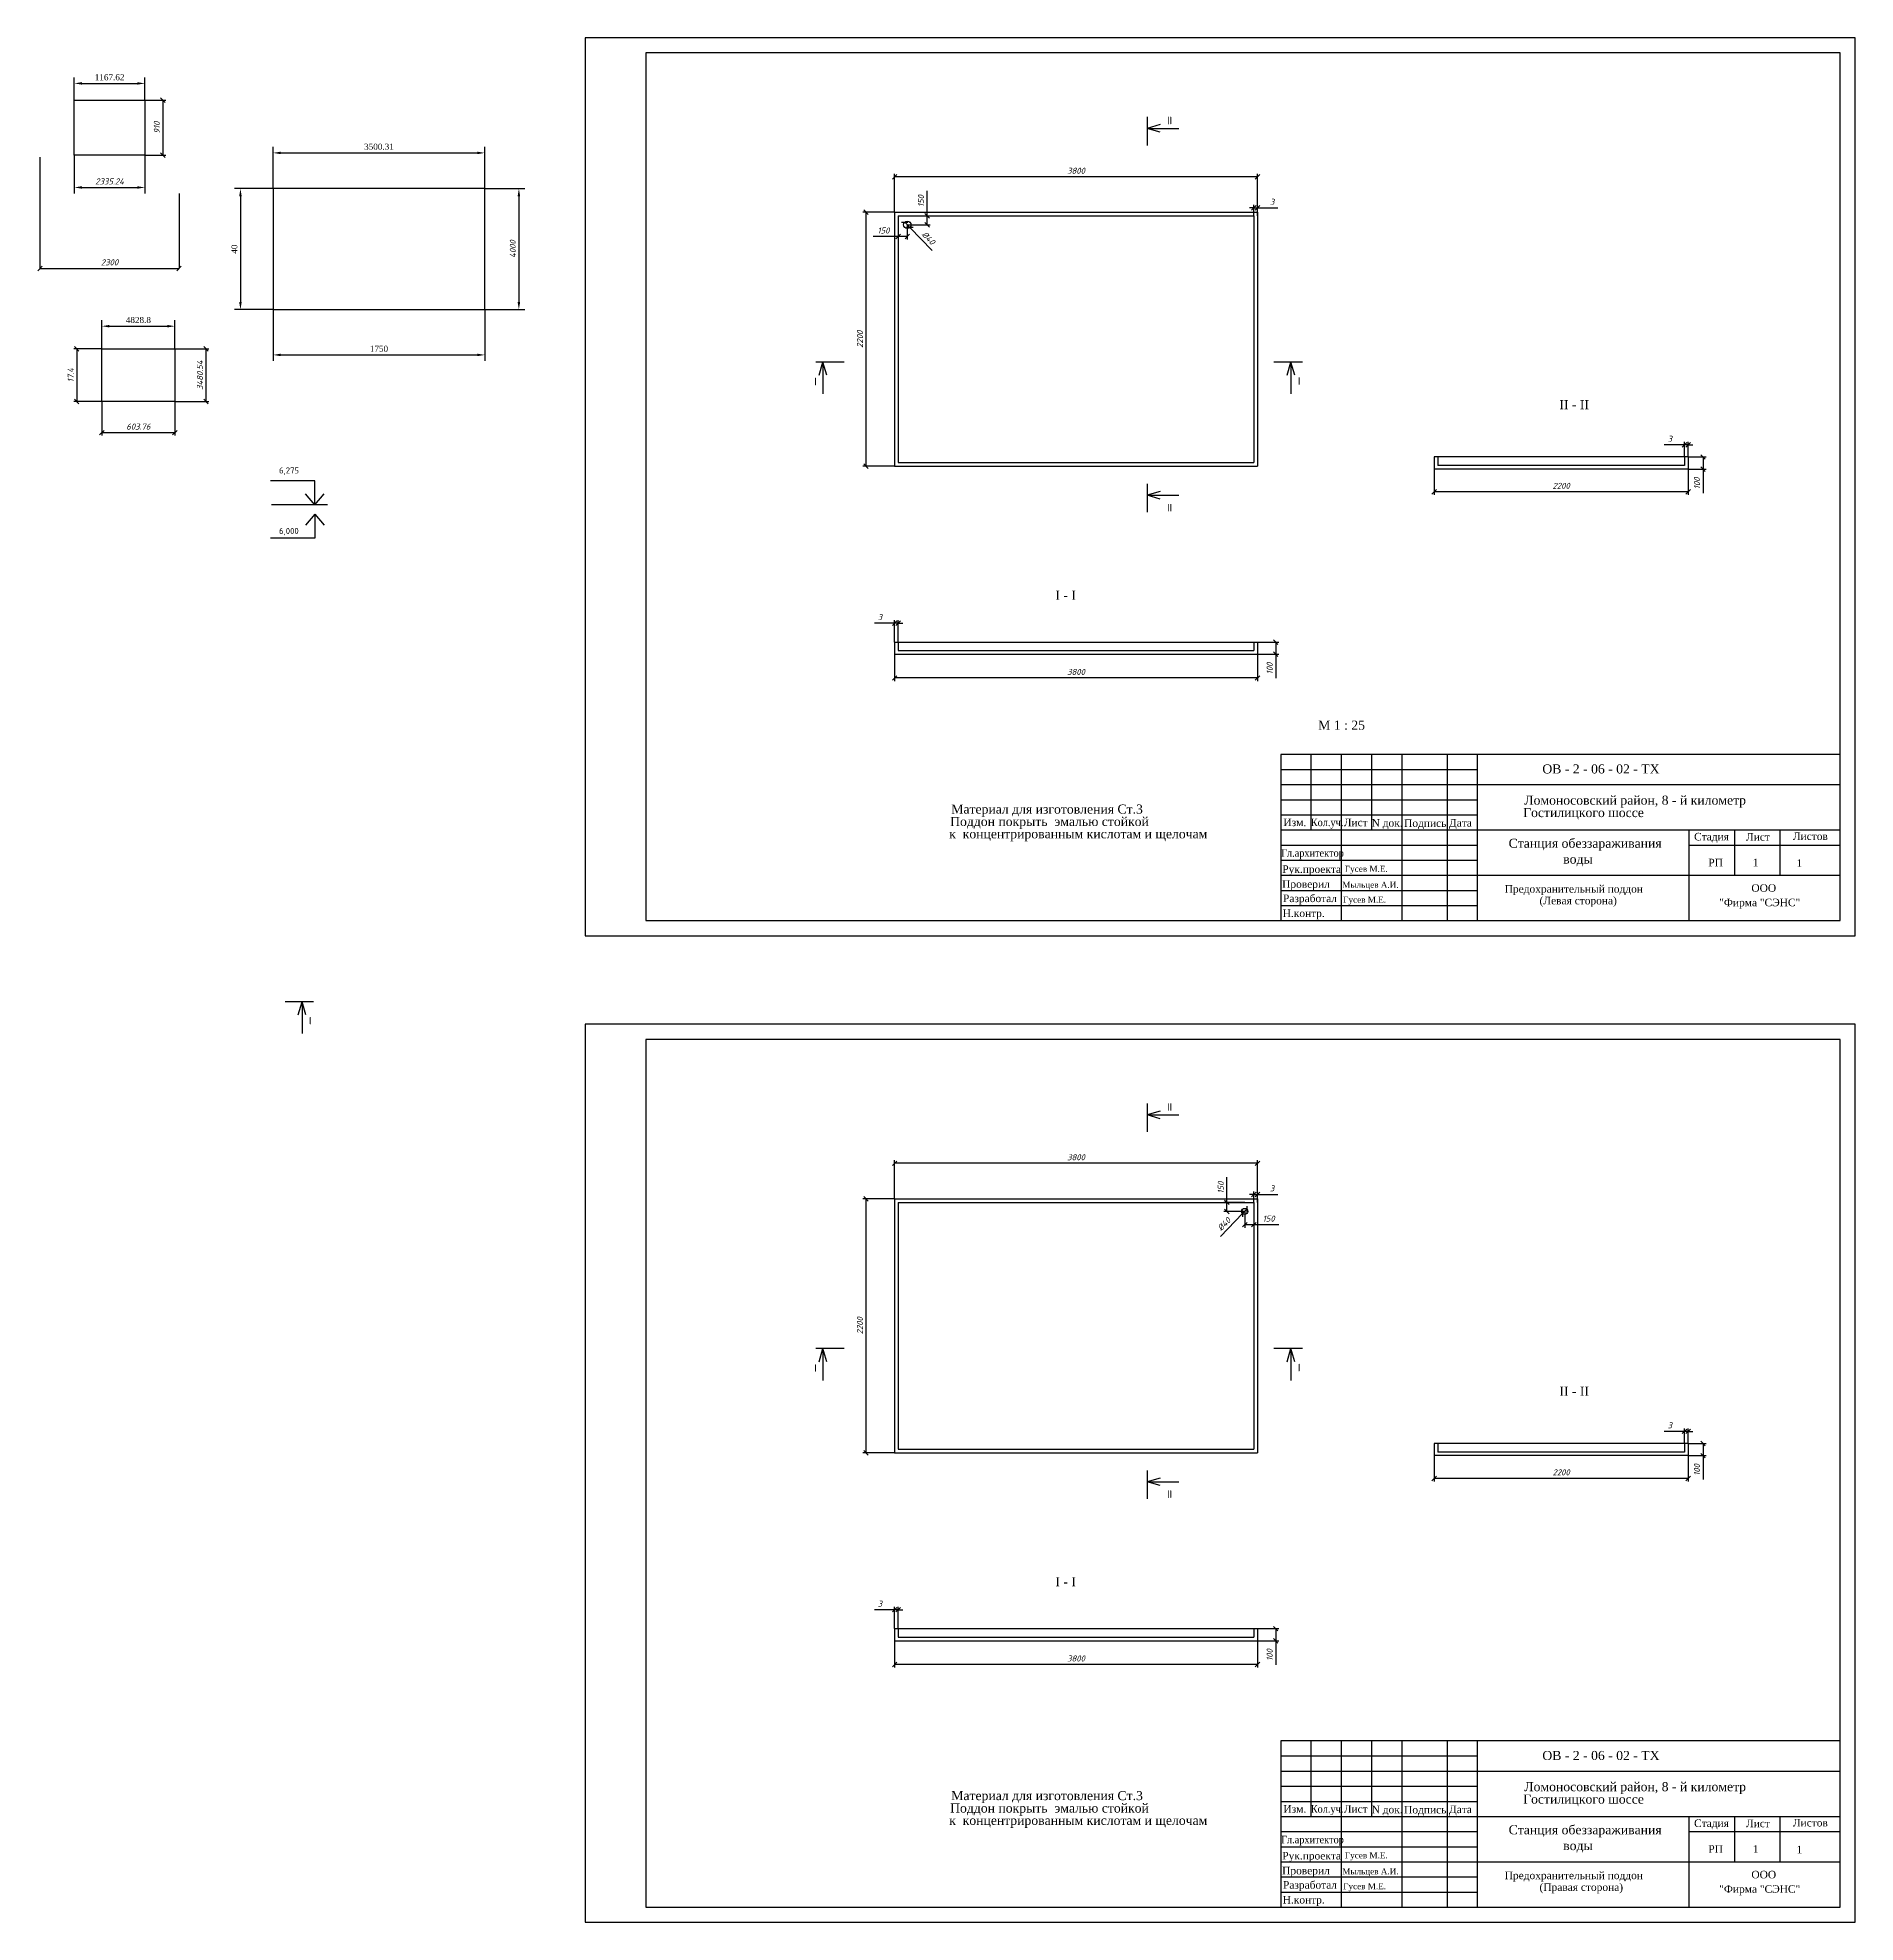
# Model space of a CAD drawing. Header units: millimetres. Extents: x -17979 to 93814, y -32242 to 30101.
# Drawn here: x -17979 to 42128, y -32242 to 30084 of the extents above; entities that cross this region are included whole.
import ezdxf

# ---------------------------------------------------------------- set-up
doc = ezdxf.new("R2010")
doc.units = ezdxf.units.MM
doc.layers.add('Размеры', color=7, linetype='Continuous')
doc.styles.add('CН', font='')
doc.styles.add('СИС', font='txt.shx', dxfattribs={"oblique": 15})
doc.styles.add('СН с наклоном', font='', dxfattribs={"oblique": 15})
doc.styles.get('CН').set_extended_font_data('Times New Roman Cyr')
doc.styles.get('СН с наклоном').set_extended_font_data('Times New Roman Cyr')
doc.dimstyles.new('1 CН-1', dxfattribs={"dimscale": 0, "dimtxt": 200, "dimasz": 250, "dimexe": 200, "dimexo": 0.625, "dimgap": 100, "dimtad": 1, "dimlfac": 0.01, "dimdsep": 46, "dimtxsty": 'CН', "dimcen": 2.5, "dimclrd": 3, "dimclre": 3, "dimclrt": 7, "dimadec": 0, "dimazin": 0, "dimtm": 1e-09, "dimtfac": 1, "dimtmove": 0, "dimatfit": 3, "dimldrblk": 'NONE', "dimfxl": 0, "dimtolj": 1, "dimtzin": 0, "dimarcsym": 0})
doc.dimstyles.new('1 СИС', dxfattribs={"dimscale": 0, "dimtxt": 200, "dimasz": 150, "dimexe": 100, "dimexo": 0.625, "dimgap": 100, "dimtad": 1, "dimlfac": 0.01, "dimdsep": 46, "dimtxsty": 'СИС', "dimblk": 'OBLIQUE', "dimcen": 2.5, "dimclrd": 3, "dimclre": 3, "dimclrt": 7, "dimadec": 0, "dimazin": 0, "dimtm": 1e-09, "dimtfac": 1, "dimtmove": 0, "dimatfit": 3, "dimldrblk": 'NONE', "dimfxl": 0, "dimtolj": 1, "dimtzin": 0, "dimarcsym": 0})
doc.dimstyles.new('200 CН-1', dxfattribs={"dimscale": 0, "dimtxt": 200, "dimasz": 250, "dimexe": 200, "dimexo": 0.625, "dimgap": 100, "dimtad": 1, "dimlfac": 2, "dimdsep": 46, "dimtxsty": 'CН', "dimcen": 2.5, "dimclrd": 3, "dimclre": 3, "dimclrt": 7, "dimadec": 0, "dimazin": 0, "dimtm": 1e-09, "dimtfac": 1, "dimtmove": 0, "dimatfit": 3, "dimldrblk": 'NONE', "dimfxl": 0, "dimtolj": 1, "dimtzin": 0, "dimarcsym": 0})
doc.dimstyles.new('200 СИС', dxfattribs={"dimscale": 0, "dimtxt": 200, "dimasz": 150, "dimexe": 100, "dimexo": 0.625, "dimgap": 100, "dimtad": 1, "dimlfac": 2, "dimdsep": 46, "dimtxsty": 'СИС', "dimblk": 'OBLIQUE', "dimcen": 2.5, "dimclrd": 3, "dimclre": 3, "dimclrt": 7, "dimadec": 0, "dimazin": 0, "dimtm": 1e-09, "dimtfac": 1, "dimtmove": 0, "dimatfit": 3, "dimldrblk": 'NONE', "dimfxl": 0, "dimtolj": 1, "dimtzin": 0, "dimarcsym": 0})
doc.dimstyles.new('25 СИС', dxfattribs={"dimscale": 0, "dimtxt": 200, "dimasz": 150, "dimexe": 100, "dimexo": 0.625, "dimgap": 100, "dimtad": 1, "dimlfac": 0.25, "dimdsep": 46, "dimtxsty": 'СИС', "dimblk": 'OBLIQUE', "dimcen": 2.5, "dimclrd": 3, "dimclre": 3, "dimclrt": 7, "dimadec": 0, "dimazin": 0, "dimtm": 1e-09, "dimtfac": 1, "dimtmove": 0, "dimatfit": 3, "dimldrblk": 'NONE', "dimfxl": 0, "dimtolj": 1, "dimtzin": 0, "dimarcsym": 0})
doc.dimstyles.new('25CН-1', dxfattribs={"dimscale": 0, "dimtxt": 200, "dimasz": 250, "dimexe": 200, "dimexo": 0.625, "dimgap": 100, "dimtad": 1, "dimlfac": 0.25, "dimdsep": 46, "dimtxsty": 'CН', "dimcen": 2.5, "dimclrd": 3, "dimclre": 3, "dimclrt": 7, "dimadec": 0, "dimazin": 0, "dimtm": 1e-09, "dimtfac": 1, "dimtmove": 0, "dimatfit": 3, "dimldrblk": 'NONE', "dimfxl": 0, "dimtolj": 1, "dimtzin": 0, "dimarcsym": 0})
doc.dimstyles.new('50 CН-1', dxfattribs={"dimscale": 0, "dimtxt": 200, "dimasz": 250, "dimexe": 200, "dimexo": 0.625, "dimgap": 100, "dimtad": 1, "dimlfac": 0.5, "dimdsep": 46, "dimtxsty": 'CН', "dimcen": 2.5, "dimclrd": 3, "dimclre": 3, "dimclrt": 7, "dimadec": 0, "dimazin": 0, "dimtm": 1e-09, "dimtfac": 1, "dimtmove": 0, "dimatfit": 3, "dimldrblk": 'NONE', "dimfxl": 0, "dimtolj": 1, "dimtzin": 0, "dimarcsym": 0})
doc.dimstyles.new('50 СИС', dxfattribs={"dimscale": 0, "dimtxt": 200, "dimasz": 150, "dimexe": 100, "dimexo": 0.625, "dimgap": 100, "dimtad": 1, "dimlfac": 0.5, "dimdsep": 46, "dimtxsty": 'СИС', "dimblk": 'OBLIQUE', "dimcen": 2.5, "dimclrd": 3, "dimclre": 3, "dimclrt": 7, "dimadec": 0, "dimazin": 0, "dimtm": 1e-09, "dimtfac": 1, "dimtmove": 0, "dimatfit": 3, "dimldrblk": 'NONE', "dimfxl": 0, "dimtolj": 1, "dimtzin": 0, "dimarcsym": 0})
doc.dimstyles.new('CН-1', dxfattribs={"dimscale": 0, "dimtxt": 200, "dimasz": 250, "dimexe": 200, "dimexo": 0.625, "dimgap": 100, "dimtad": 1, "dimdsep": 46, "dimtxsty": 'СИС', "dimcen": 2.5, "dimclrd": 3, "dimclre": 3, "dimclrt": 7, "dimadec": 0, "dimazin": 0, "dimtm": 1e-09, "dimtfac": 1, "dimtmove": 0, "dimatfit": 3, "dimfxl": 0, "dimtolj": 1, "dimtzin": 0, "dimarcsym": 0})
doc.dimstyles.new('СИС', dxfattribs={"dimscale": 0, "dimtxt": 200, "dimasz": 150, "dimexe": 1.25, "dimexo": 0.625, "dimgap": 100, "dimtad": 1, "dimdsep": 46, "dimtxsty": 'СИС', "dimblk": 'OBLIQUE', "dimcen": 2.5, "dimclrd": 3, "dimclre": 3, "dimclrt": 7, "dimadec": 0, "dimazin": 0, "dimtm": 1e-09, "dimtfac": 1, "dimtmove": 0, "dimatfit": 3, "dimldrblk": 'OBLIQUE', "dimfxl": 0, "dimtolj": 1, "dimtzin": 0, "dimarcsym": 0})

msp = doc.modelspace()

# ---------------------------------------------------------------- texts
at = {"style": 'СИС'}
for p in [(19534.7607, 27470.5149), (19534.7607, 14667.817), (19534.7607, -5154.7693), (19534.7607, -17957.4671)]:
    msp.add_text('II', height=250, rotation=180, dxfattribs=at).set_placement(p)
for s, height, style, p in [('I', 250, 'СИС', (7698.1131, 18588.3165)), ('I', 250, 'СИС', (23694.2444, 18604.7394)), ('II - II', 300, 'CН', (32341.012, 17796.6647)), ('6,275', 200, 'СИС', (-9997.9068, 15671.6597)), ('6,000', 200, 'СИС', (-9997.9068, 13671.3393)), ('I - I', 300, 'CН', (15675.5856, 11496.1991)), ('М 1 : 25', 300, 'CН', (24365.7642, 7198.6802)), ('ОВ - 2 - 06 - 02 - ТХ', 300, 'CН', (31778.8414, 5751.1898)), ('Ломоносовский район, 8 - й километр', 300, 'CН', (31181.5917, 4718.9432)), ('Материал для изготовления Ст.3', 300, 'CН', (12231.5426, 4423.3467)), ('Гостилицкого шоссе', 300, 'CН', (31144.2636, 4308.5318)), ('к  концентрированным кислотам и щелочам', 300, 'CН', (12163.2953, 3604.7718)), ('Поддон покрыть  эмалью стойкой', 300, 'CН', (12194.2145, 4012.9352)), ('Изм.', 250, 'CН', (23216.5721, 4009.5079)), ('Лист', 250, 'CН', (25211.3124, 4007.1878)), ('N док.', 250, 'CН', (26134.0486, 3990.8364)), ('Подпись', 250, 'CН', (27207.1465, 3983.8514)), ('Дата', 250, 'CН', (28690.42, 3993.9259)), ('Стадия', 250, 'CН', (36796.8827, 3536.4204)), ('Лист', 250, 'CН', (38511.2038, 3528.8413)), ('Листов', 250, 'CН', (40062.2911, 3552.5222)), ('Станция обеззараживания', 300, 'СН с наклоном', (30664.7042, 3293.2181)), ('Рук.проекта', 250, 'CН', (23178.5573, 2461.6034)), ('Гусев М.Е.', 200, 'CН', (25248.343, 2498.0502)), ('воды', 300, 'СН с наклоном', (32468.8961, 2770.8766)), ('РП', 250, 'CН', (37267.5627, 2681.5829)), ('1', 250, 'CН', (38735.8015, 2681.5829)), ('1', 250, 'CН', (40186.3508, 2663.9017)), ('Проверил', 250, 'CН', (23174.2832, 1969.6454)), ('Мыльцев А.И.', 200, 'CН', (25162.0179, 1969.6454)), ('Предохранительный поддон', 250, 'CН', (30533.8507, 1809.6606)), ('ООО', 250, 'CН', (38691.5957, 1837.7248)), ('Н.контр.', 250, 'CН', (23192.5193, 1003.9398)), ('Разработал', 250, 'CН', (23201.6373, 1495.903)), ('Гусев М.Е.', 200, 'CН', (25193.6348, 1477.6822)), ('(Левая сторона)', 250, 'CН', (31684.8789, 1422.1328)), ('"Фирма "СЭНС"', 250, 'CН', (37628.3, 1360.2041)), ('I', 250, 'СИС', (-9007.8096, -2549.2195)), ('I', 250, 'СИС', (7698.1131, -14036.9676)), ('I', 250, 'СИС', (23694.2444, -14020.5447)), ('II - II', 300, 'CН', (32341.012, -14828.6195)), ('I - I', 300, 'CН', (15675.5856, -21129.0851)), ('ОВ - 2 - 06 - 02 - ТХ', 300, 'CН', (31778.8414, -26874.0944)), ('Материал для изготовления Ст.3', 300, 'CН', (12231.5426, -28201.9375)), ('Гостилицкого шоссе', 300, 'CН', (31144.2636, -28316.7524)), ('Ломоносовский район, 8 - й километр', 300, 'CН', (31181.5917, -27906.3409)), ('Поддон покрыть  эмалью стойкой', 300, 'CН', (12194.2145, -28612.3489)), ('Изм.', 250, 'CН', (23216.5721, -28615.7763)), ('Лист', 250, 'CН', (25211.3124, -28618.0963)), ('N док.', 250, 'CН', (26134.0486, -28634.4478)), ('Подпись', 250, 'CН', (27207.1465, -28641.4328)), ('Дата', 250, 'CН', (28690.42, -28631.3583)), ('к  концентрированным кислотам и щелочам', 300, 'CН', (12163.2953, -29020.5124)), ('Станция обеззараживания', 300, 'СН с наклоном', (30664.7042, -29332.066)), ('Стадия', 250, 'CН', (36796.8827, -29088.8637)), ('Лист', 250, 'CН', (38511.2038, -29096.4429)), ('Листов', 250, 'CН', (40062.2911, -29072.762)), ('Рук.проекта', 250, 'CН', (23178.5573, -30163.6807)), ('воды', 300, 'СН с наклоном', (32468.8961, -29854.4076)), ('РП', 250, 'CН', (37267.5627, -29943.7012)), ('1', 250, 'CН', (38735.8015, -29943.7012)), ('1', 250, 'CН', (40186.3508, -29961.3825)), ('Проверил', 250, 'CН', (23174.2832, -30655.6388)), ('Мыльцев А.И.', 200, 'CН', (25162.0179, -30655.6388)), ('Гусев М.Е.', 200, 'CН', (25248.343, -30127.2339)), ('ООО', 250, 'CН', (38691.5957, -30787.5594)), ('Разработал', 250, 'CН', (23201.6373, -31129.3812)), ('Гусев М.Е.', 200, 'CН', (25193.6348, -31147.602)), ('Предохранительный поддон', 250, 'CН', (30533.8507, -30815.6235)), ('(Правая сторона)', 250, 'CН', (31684.8789, -31203.1514)), ('"Фирма "СЭНС"', 250, 'CН', (37628.3, -31265.08)), ('Н.контр.', 250, 'CН', (23192.5193, -31621.3444))]:
    msp.add_text(s, height=height, dxfattribs=dict(style=style)).set_placement(p)
at = {"style": 'CН', "width": 0.9}
for s, p in [('Кол.уч.', (24121.0826, 4009.5079)), ('Гл.архитектор', (23138.5971, 2996.6794)), ('Кол.уч.', (24121.0826, -28615.7763)), ('Гл.архитектор', (23138.5971, -29628.6047))]:
    msp.add_text(s, height=250, dxfattribs=at).set_placement(p)

# ---------------------------------------------------------------- blocks, each defined once
blk = doc.blocks.new('_OBLIQUE')
at = {"color": 0, "linetype": 'ByBlock'}
blk.add_line((-0.5, -0.5), (0.5, 0.5), dxfattribs=at)
blk = doc.blocks.new('*D3')
at = {"layer": 'Defpoints', "color": 0}
for p in [(-17904, 26131), (-13304, 24931), (-13304, 22453)]:
    blk.add_point(p, dxfattribs=at)
at = {"layer": 'Размеры', "color": 3, "lineweight": -2}
for p, q in [((-17904, 26130), (-17904, 22451)), ((-13304, 24930), (-13304, 22451)), ((-17904, 22453), (-13304, 22453))]:
    blk.add_line(p, q, dxfattribs=at)
at = {"layer": 'Размеры', "color": 3, "lineweight": -2, "xscale": 150, "yscale": 150, "zscale": 150, "rotation": 180}
blk.add_blockref('_OBLIQUE', (-17904, 22453), dxfattribs=at)
at = {"layer": 'Размеры', "color": 3, "lineweight": -2, "xscale": 150, "yscale": 150, "zscale": 150}
blk.add_blockref('_OBLIQUE', (-13304, 22453), dxfattribs=at)
at = {"layer": 'Размеры', "color": 7, "insert": (-15604, 22653), "char_height": 200, "attachment_point": 5, "style": 'СИС'}
blk.add_mtext('\\A1;2300', dxfattribs=at)
blk = doc.blocks.new('*D4')
at = {"layer": 'Defpoints', "color": 0}
for p in [(-16768, 26199), (-14433, 26199), (-14433, 25131)]:
    blk.add_point(p, dxfattribs=at)
at = {"layer": 'Размеры', "color": 3, "lineweight": -2}
for p, q in [((-16768, 26198), (-16768, 24931)), ((-14433, 26198), (-14433, 24931)), ((-16518, 25131), (-14683, 25131))]:
    blk.add_line(p, q, dxfattribs=at)
at = {"layer": 'Размеры', "color": 3}
for points in [[(-16518, 25172), (-16518, 25089), (-16768, 25131)], [(-14683, 25172), (-14683, 25089), (-14433, 25131)]]:
    blk.add_solid(points, dxfattribs=at)
at = {"layer": 'Размеры', "color": 7, "insert": (-15600, 25331), "char_height": 200, "attachment_point": 5, "style": 'СИС'}
blk.add_mtext('\\A1;2335.24', dxfattribs=at)
blk = doc.blocks.new('*D5')
at = {"layer": 'Defpoints', "color": 0}
for p in [(-14433, 28572), (-16768, 28018), (-14433, 28018)]:
    blk.add_point(p, dxfattribs=at)
at = {"layer": 'Размеры', "color": 3, "lineweight": -2}
for p, q in [((-16768, 28019), (-16768, 28772)), ((-14433, 28019), (-14433, 28772)), ((-16518, 28572), (-14683, 28572))]:
    blk.add_line(p, q, dxfattribs=at)
at = {"layer": 'Размеры', "color": 3}
for points in [[(-16518, 28613), (-16518, 28530), (-16768, 28572)], [(-14683, 28613), (-14683, 28530), (-14433, 28572)]]:
    blk.add_solid(points, dxfattribs=at)
at = {"layer": 'Размеры', "color": 7, "insert": (-15600, 28774), "char_height": 200, "attachment_point": 5, "style": 'CН'}
blk.add_mtext('\\A1;1167.62', dxfattribs=at)
blk = doc.blocks.new('_None')
blk = doc.blocks.new('*D6')
at = {"layer": 'Defpoints', "color": 0}
for p in [(-15858, 18051), (-13443, 18051), (-13443, 17023)]:
    blk.add_point(p, dxfattribs=at)
at = {"layer": 'Размеры', "color": 3, "lineweight": -2}
for p, q in [((-15858, 18050), (-15858, 16923)), ((-13443, 18050), (-13443, 16923)), ((-15858, 17023), (-13443, 17023))]:
    blk.add_line(p, q, dxfattribs=at)
at = {"layer": 'Размеры', "color": 3, "lineweight": -2, "xscale": 150, "yscale": 150, "zscale": 150, "rotation": 180}
blk.add_blockref('_OBLIQUE', (-15858, 17023), dxfattribs=at)
at = {"layer": 'Размеры', "color": 3, "lineweight": -2, "xscale": 150, "yscale": 150, "zscale": 150}
blk.add_blockref('_OBLIQUE', (-13443, 17023), dxfattribs=at)
at = {"layer": 'Размеры', "color": 7, "insert": (-14651, 17223), "char_height": 200, "attachment_point": 5, "style": 'СИС'}
blk.add_mtext('\\A1;603.76', dxfattribs=at)
blk = doc.blocks.new('*D7')
at = {"layer": 'Defpoints', "color": 0}
for p in [(-13443, 20543), (-15858, 19791), (-13443, 19791)]:
    blk.add_point(p, dxfattribs=at)
at = {"layer": 'Размеры', "color": 3, "lineweight": -2}
for p, q in [((-15858, 19792), (-15858, 20743)), ((-13443, 19792), (-13443, 20743)), ((-15608, 20543), (-13693, 20543))]:
    blk.add_line(p, q, dxfattribs=at)
at = {"layer": 'Размеры', "color": 3}
for points in [[(-15608, 20584), (-15608, 20501), (-15858, 20543)], [(-13693, 20584), (-13693, 20501), (-13443, 20543)]]:
    blk.add_solid(points, dxfattribs=at)
at = {"layer": 'Размеры', "color": 7, "insert": (-14650, 20745), "char_height": 200, "attachment_point": 5, "style": 'CН'}
blk.add_mtext('\\A1;4828.8', dxfattribs=at)
blk = doc.blocks.new('*D8')
at = {"layer": 'Defpoints', "color": 0}
for p in [(-15858, 19791), (-16689, 18051), (-15858, 18051)]:
    blk.add_point(p, dxfattribs=at)
at = {"layer": 'Размеры', "color": 3, "lineweight": -2}
for p, q in [((-15858, 19791), (-16789, 19791)), ((-16689, 19791), (-16689, 18051)), ((-15858, 18051), (-16789, 18051))]:
    blk.add_line(p, q, dxfattribs=at)
at = {"layer": 'Размеры', "color": 3, "lineweight": -2, "xscale": 150, "yscale": 150, "zscale": 150}
for p, rotation in [((-16689, 19791), 90), ((-16689, 18051), 270)]:
    blk.add_blockref('_OBLIQUE', p, dxfattribs=dict(at, rotation=rotation))
at = {"layer": 'Размеры', "color": 7, "insert": (-16889, 18921), "char_height": 200, "attachment_point": 5, "rotation": 90, "style": 'СИС'}
blk.add_mtext('\\A1;17.4', dxfattribs=at)
blk = doc.blocks.new('*D9')
at = {"layer": 'Defpoints', "color": 0}
for p in [(-10193, 21091), (-3193, 21091), (-3193, 19593)]:
    blk.add_point(p, dxfattribs=at)
at = {"layer": 'Размеры', "color": 3, "lineweight": -2}
for p, q in [((-10193, 21090), (-10193, 19393)), ((-3193, 21090), (-3193, 19393)), ((-9943, 19593), (-3443, 19593))]:
    blk.add_line(p, q, dxfattribs=at)
at = {"layer": 'Размеры', "color": 3}
for points in [[(-9943, 19635), (-9943, 19552), (-10193, 19593)], [(-3443, 19635), (-3443, 19552), (-3193, 19593)]]:
    blk.add_solid(points, dxfattribs=at)
at = {"layer": 'Размеры', "color": 7, "insert": (-6693, 19795), "char_height": 200, "attachment_point": 5, "style": 'CН'}
blk.add_mtext('\\A1;1750', dxfattribs=at)
blk = doc.blocks.new('*D10')
at = {"layer": 'Defpoints', "color": 0}
for p in [(-13443, 19791), (-13443, 18051), (-12414, 18051)]:
    blk.add_point(p, dxfattribs=at)
at = {"layer": 'Размеры', "color": 3, "lineweight": -2}
for p, q in [((-13442, 19791), (-12314, 19791)), ((-12414, 19791), (-12414, 18051)), ((-13442, 18051), (-12314, 18051))]:
    blk.add_line(p, q, dxfattribs=at)
at = {"layer": 'Размеры', "color": 3, "lineweight": -2, "xscale": 150, "yscale": 150, "zscale": 150}
for p, rotation in [((-12414, 19791), 90), ((-12414, 18051), 270)]:
    blk.add_blockref('_OBLIQUE', p, dxfattribs=dict(at, rotation=rotation))
at = {"layer": 'Размеры', "color": 7, "insert": (-12614, 18921), "char_height": 200, "attachment_point": 5, "rotation": 90, "style": 'СИС'}
blk.add_mtext('\\A1;3480.54', dxfattribs=at)
blk = doc.blocks.new('*D11')
at = {"layer": 'Defpoints', "color": 0}
for p in [(-3193, 26274), (-10193, 25091), (-3193, 25091)]:
    blk.add_point(p, dxfattribs=at)
at = {"layer": 'Размеры', "color": 3, "lineweight": -2}
for p, q in [((-10193, 25092), (-10193, 26474)), ((-9943, 26274), (-3443, 26274)), ((-3193, 25092), (-3193, 26474))]:
    blk.add_line(p, q, dxfattribs=at)
at = {"layer": 'Размеры', "color": 3}
for points in [[(-9943, 26315), (-9943, 26232), (-10193, 26274)], [(-3443, 26315), (-3443, 26232), (-3193, 26274)]]:
    blk.add_solid(points, dxfattribs=at)
at = {"layer": 'Размеры', "color": 7, "insert": (-6693, 26476), "char_height": 200, "attachment_point": 5, "style": 'CН'}
blk.add_mtext('\\A1;3500.31', dxfattribs=at)
blk = doc.blocks.new('*D12')
at = {"layer": 'Defpoints', "color": 0}
for p in [(-10193, 25091), (-11274, 21091), (-10193, 21091)]:
    blk.add_point(p, dxfattribs=at)
at = {"layer": 'Размеры', "color": 3, "lineweight": -2}
for p, q in [((-10194, 25091), (-11474, 25091)), ((-11274, 24841), (-11274, 21341)), ((-10194, 21091), (-11474, 21091))]:
    blk.add_line(p, q, dxfattribs=at)
at = {"layer": 'Размеры', "color": 3}
for points in [[(-11316, 24841), (-11233, 24841), (-11274, 25091)], [(-11316, 21341), (-11233, 21341), (-11274, 21091)]]:
    blk.add_solid(points, dxfattribs=at)
at = {"layer": 'Размеры', "color": 7, "insert": (-11476, 23091), "char_height": 200, "attachment_point": 5, "rotation": 90, "style": 'CН'}
blk.add_mtext('\\A1;40', dxfattribs=at)
blk = doc.blocks.new('*D13')
at = {"layer": 'Defpoints', "color": 0}
for p in [(-14433, 28019), (-14433, 26199), (-13839, 26199)]:
    blk.add_point(p, dxfattribs=at)
at = {"layer": 'Размеры', "color": 3, "lineweight": -2}
for p, q in [((-14432, 28019), (-13739, 28019)), ((-13839, 28019), (-13839, 26199)), ((-14432, 26199), (-13739, 26199))]:
    blk.add_line(p, q, dxfattribs=at)
at = {"layer": 'Размеры', "color": 3, "lineweight": -2, "xscale": 150, "yscale": 150, "zscale": 150}
for p, rotation in [((-13839, 28019), 90), ((-13839, 26199), 270)]:
    blk.add_blockref('_OBLIQUE', p, dxfattribs=dict(at, rotation=rotation))
at = {"layer": 'Размеры', "color": 7, "insert": (-14039, 27109), "char_height": 200, "attachment_point": 5, "rotation": 90, "style": 'СИС'}
blk.add_mtext('\\A1;910', dxfattribs=at)
blk = doc.blocks.new('*D14')
at = {"layer": 'Defpoints', "color": 0}
for p in [(-3193, 25091), (-3193, 21091), (-2067, 21091)]:
    blk.add_point(p, dxfattribs=at)
at = {"layer": 'Размеры', "color": 3, "lineweight": -2}
for p, q in [((-3193, 25091), (-1867, 25091)), ((-2067, 24841), (-2067, 21341)), ((-3193, 21091), (-1867, 21091))]:
    blk.add_line(p, q, dxfattribs=at)
at = {"layer": 'Размеры', "color": 3}
for points in [[(-2108, 24841), (-2025, 24841), (-2067, 25091)], [(-2108, 21341), (-2025, 21341), (-2067, 21091)]]:
    blk.add_solid(points, dxfattribs=at)
at = {"layer": 'Размеры', "color": 7, "insert": (-2267, 23091), "char_height": 200, "attachment_point": 5, "rotation": 90, "style": 'СИС'}
blk.add_mtext('\\A1;4000', dxfattribs=at)
blk = doc.blocks.new('*D15')
at = {"color": 3, "lineweight": -2}
for p, q in [((10359, 24313), (10359, 25583)), ((22359, 24313), (22359, 25583)), ((22359, 25483), (10359, 25483))]:
    blk.add_line(p, q, dxfattribs=at)
at = {"layer": 'Defpoints', "color": 0}
for p in [(10359, 25483), (10359, 24312), (22359, 24312)]:
    blk.add_point(p, dxfattribs=at)
at = {"color": 3, "lineweight": -2, "xscale": 150, "yscale": 150, "zscale": 150, "rotation": 180}
blk.add_blockref('_OBLIQUE', (10359, 25483), dxfattribs=at)
at = {"color": 3, "lineweight": -2, "xscale": 150, "yscale": 150, "zscale": 150}
blk.add_blockref('_OBLIQUE', (22359, 25483), dxfattribs=at)
at = {"color": 7, "insert": (16359, 25683), "char_height": 200, "attachment_point": 5, "style": 'СИС'}
blk.add_mtext('\\A1;3800', dxfattribs=at)
blk = doc.blocks.new('*D16')
at = {"color": 3, "lineweight": -2}
for p, q in [((22239, 24456), (22089, 24456)), ((22239, 24193), (22239, 24556)), ((22239, 24456), (22359, 24456)), ((22359, 24193), (22359, 24556)), ((22359, 24456), (23028, 24456))]:
    blk.add_line(p, q, dxfattribs=at)
at = {"layer": 'Defpoints', "color": 0}
for p in [(22359, 24456), (22239, 24192), (22359, 24192)]:
    blk.add_point(p, dxfattribs=at)
at = {"color": 3, "lineweight": -2, "xscale": 150, "yscale": 150, "zscale": 150}
blk.add_blockref('_OBLIQUE', (22239, 24456), dxfattribs=at)
at = {"color": 3, "lineweight": -2, "xscale": 150, "yscale": 150, "zscale": 150, "rotation": 180}
blk.add_blockref('_OBLIQUE', (22359, 24456), dxfattribs=at)
at = {"color": 7, "insert": (22843, 24656), "char_height": 200, "attachment_point": 5, "style": 'СИС'}
blk.add_mtext('\\A1;3', dxfattribs=at)
blk = doc.blocks.new('*D17')
at = {"color": 3, "lineweight": -2}
for p, q in [((36601, 16217), (37192, 16217)), ((37092, 16217), (37092, 15817)), ((36601, 15817), (37192, 15817)), ((37092, 15817), (37092, 15022))]:
    blk.add_line(p, q, dxfattribs=at)
at = {"layer": 'Defpoints', "color": 0}
for p in [(36600, 16217), (36600, 15817), (37092, 15817)]:
    blk.add_point(p, dxfattribs=at)
at = {"color": 3, "lineweight": -2, "xscale": 150, "yscale": 150, "zscale": 150}
for p, rotation in [((37092, 16217), 90), ((37092, 15817), 270)]:
    blk.add_blockref('_OBLIQUE', p, dxfattribs=dict(at, rotation=rotation))
at = {"color": 7, "insert": (36892, 15345), "char_height": 200, "attachment_point": 5, "rotation": 90, "style": 'СИС'}
blk.add_mtext('\\A1;100', dxfattribs=at)
blk = doc.blocks.new('*D18')
at = {"color": 3, "lineweight": -2}
for p, q in [((28200, 15816), (28200, 14963)), ((36601, 15816), (36601, 14963)), ((36601, 15063), (28200, 15063))]:
    blk.add_line(p, q, dxfattribs=at)
at = {"layer": 'Defpoints', "color": 0}
for p in [(28200, 15817), (36601, 15817), (28200, 15063)]:
    blk.add_point(p, dxfattribs=at)
at = {"color": 3, "lineweight": -2, "xscale": 150, "yscale": 150, "zscale": 150, "rotation": 180}
blk.add_blockref('_OBLIQUE', (28200, 15063), dxfattribs=at)
at = {"color": 3, "lineweight": -2, "xscale": 150, "yscale": 150, "zscale": 150}
blk.add_blockref('_OBLIQUE', (36601, 15063), dxfattribs=at)
at = {"color": 7, "insert": (32400, 15263), "char_height": 200, "attachment_point": 5, "style": 'СИС'}
blk.add_mtext('\\A1;2200', dxfattribs=at)
blk = doc.blocks.new('*D19')
at = {"color": 3, "lineweight": -2}
for p, q in [((36480, 16620), (35811, 16620)), ((36480, 16217), (36480, 16720)), ((36601, 16620), (36480, 16620)), ((36601, 16217), (36601, 16720)), ((36601, 16620), (36751, 16620))]:
    blk.add_line(p, q, dxfattribs=at)
at = {"layer": 'Defpoints', "color": 0}
for p in [(36480, 16620), (36480, 16217), (36601, 16217)]:
    blk.add_point(p, dxfattribs=at)
at = {"color": 3, "lineweight": -2, "xscale": 150, "yscale": 150, "zscale": 150}
blk.add_blockref('_OBLIQUE', (36480, 16620), dxfattribs=at)
at = {"color": 3, "lineweight": -2, "xscale": 150, "yscale": 150, "zscale": 150, "rotation": 180}
blk.add_blockref('_OBLIQUE', (36601, 16620), dxfattribs=at)
at = {"color": 7, "insert": (35995, 16820), "char_height": 200, "attachment_point": 5, "style": 'СИС'}
blk.add_mtext('\\A1;3', dxfattribs=at)
blk = doc.blocks.new('*D20')
at = {"color": 3, "lineweight": -2}
for p, q in [((10359, 9695), (10359, 8809)), ((22359, 9695), (22359, 8809)), ((22359, 8909), (10359, 8909))]:
    blk.add_line(p, q, dxfattribs=at)
at = {"layer": 'Defpoints', "color": 0}
for p in [(10359, 9696), (22359, 9696), (10359, 8909)]:
    blk.add_point(p, dxfattribs=at)
at = {"color": 3, "lineweight": -2, "xscale": 150, "yscale": 150, "zscale": 150, "rotation": 180}
blk.add_blockref('_OBLIQUE', (10359, 8909), dxfattribs=at)
at = {"color": 3, "lineweight": -2, "xscale": 150, "yscale": 150, "zscale": 150}
blk.add_blockref('_OBLIQUE', (22359, 8909), dxfattribs=at)
at = {"color": 7, "insert": (16359, 9109), "char_height": 200, "attachment_point": 5, "style": 'СИС'}
blk.add_mtext('\\A1;3800', dxfattribs=at)
blk = doc.blocks.new('*D21')
at = {"color": 3, "lineweight": -2}
for p, q in [((22359, 10096), (23061, 10096)), ((22961, 10096), (22961, 9696)), ((22359, 9696), (23061, 9696)), ((22961, 9696), (22961, 8901))]:
    blk.add_line(p, q, dxfattribs=at)
at = {"layer": 'Defpoints', "color": 0}
for p in [(22359, 10096), (22359, 9696), (22961, 9696)]:
    blk.add_point(p, dxfattribs=at)
at = {"color": 3, "lineweight": -2, "xscale": 150, "yscale": 150, "zscale": 150}
for p, rotation in [((22961, 10096), 90), ((22961, 9696), 270)]:
    blk.add_blockref('_OBLIQUE', p, dxfattribs=dict(at, rotation=rotation))
at = {"color": 7, "insert": (22761, 9223), "char_height": 200, "attachment_point": 5, "rotation": 90, "style": 'СИС'}
blk.add_mtext('\\A1;100', dxfattribs=at)
blk = doc.blocks.new('*D22')
at = {"color": 3, "lineweight": -2}
for p, q in [((10359, 10721), (9690, 10721)), ((10359, 10096), (10359, 10821)), ((10479, 10721), (10359, 10721)), ((10479, 10096), (10479, 10821)), ((10479, 10721), (10629, 10721))]:
    blk.add_line(p, q, dxfattribs=at)
at = {"layer": 'Defpoints', "color": 0}
for p in [(10359, 10721), (10359, 10096), (10479, 10096)]:
    blk.add_point(p, dxfattribs=at)
at = {"color": 3, "lineweight": -2, "xscale": 150, "yscale": 150, "zscale": 150}
blk.add_blockref('_OBLIQUE', (10359, 10721), dxfattribs=at)
at = {"color": 3, "lineweight": -2, "xscale": 150, "yscale": 150, "zscale": 150, "rotation": 180}
blk.add_blockref('_OBLIQUE', (10479, 10721), dxfattribs=at)
at = {"color": 7, "insert": (9874, 10921), "char_height": 200, "attachment_point": 5, "style": 'СИС'}
blk.add_mtext('\\A1;3', dxfattribs=at)
blk = doc.blocks.new('*D23')
at = {"color": 3, "lineweight": -2}
for p, q in [((10358, 24312), (9312, 24312)), ((9412, 24312), (9412, 15912)), ((10358, 15912), (9312, 15912))]:
    blk.add_line(p, q, dxfattribs=at)
at = {"layer": 'Defpoints', "color": 0}
for p in [(10359, 24312), (9412, 15912), (10359, 15912)]:
    blk.add_point(p, dxfattribs=at)
at = {"color": 3, "lineweight": -2, "xscale": 150, "yscale": 150, "zscale": 150}
for p, rotation in [((9412, 24312), 90), ((9412, 15912), 270)]:
    blk.add_blockref('_OBLIQUE', p, dxfattribs=dict(at, rotation=rotation))
at = {"color": 7, "insert": (9212, 20112), "char_height": 200, "attachment_point": 5, "rotation": 90, "style": 'СИС'}
blk.add_mtext('\\A1;2200', dxfattribs=at)
blk = doc.blocks.new('*D41')
at = {"color": 3, "lineweight": -2}
for p, q in [((10479, 23892), (10479, 23407)), ((10779, 23892), (10779, 23407)), ((10479, 23507), (9651, 23507)), ((10779, 23507), (10479, 23507))]:
    blk.add_line(p, q, dxfattribs=at)
at = {"layer": 'Defpoints', "color": 0}
for p in [(10479, 23892), (10779, 23892), (10479, 23507)]:
    blk.add_point(p, dxfattribs=at)
at = {"color": 3, "lineweight": -2, "xscale": 150, "yscale": 150, "zscale": 150, "rotation": 180}
blk.add_blockref('_OBLIQUE', (10479, 23507), dxfattribs=at)
at = {"color": 3, "lineweight": -2, "xscale": 150, "yscale": 150, "zscale": 150}
blk.add_blockref('_OBLIQUE', (10779, 23507), dxfattribs=at)
at = {"color": 7, "insert": (9990, 23707), "char_height": 200, "attachment_point": 5, "style": 'СИС'}
blk.add_mtext('\\A1;150', dxfattribs=at)
blk = doc.blocks.new('*D42')
at = {"color": 3, "lineweight": -2}
for p, q in [((11432, 24192), (11432, 25020)), ((10779, 24192), (11532, 24192)), ((10779, 23892), (11532, 23892)), ((11432, 23892), (11432, 24192))]:
    blk.add_line(p, q, dxfattribs=at)
at = {"layer": 'Defpoints', "color": 0}
for p in [(10779, 24192), (10779, 23892), (11432, 24192)]:
    blk.add_point(p, dxfattribs=at)
at = {"color": 3, "lineweight": -2, "xscale": 150, "yscale": 150, "zscale": 150}
for p, rotation in [((11432, 24192), 90), ((11432, 23892), 270)]:
    blk.add_blockref('_OBLIQUE', p, dxfattribs=dict(at, rotation=rotation))
at = {"color": 7, "insert": (11232, 24681), "char_height": 200, "attachment_point": 5, "rotation": 90, "style": 'СИС'}
blk.add_mtext('\\A1;150', dxfattribs=at)
blk = doc.blocks.new('*D43')
at = {"color": 3, "lineweight": -2}
for p in [(10694, 23980), (11597, 23047)]:
    blk.add_line(p, (10863, 23805), dxfattribs=at)
at = {"layer": 'Defpoints', "color": 0}
for p in [(10694, 23980), (10863, 23805)]:
    blk.add_point(p, dxfattribs=at)
at = {"color": 3, "lineweight": -2, "xscale": 150, "yscale": 150, "zscale": 150}
for p, rotation in [((10694, 23980), 314.0740343886925), ((10863, 23805), 134.0740343886925)]:
    blk.add_blockref('_OBLIQUE', p, dxfattribs=dict(at, rotation=rotation))
at = {"color": 7, "insert": (11478, 23458), "char_height": 200, "attachment_point": 5, "rotation": 314.07403, "style": 'СИС'}
blk.add_mtext('\\A1;%%c40', dxfattribs=at)
blk = doc.blocks.new('*D49')
at = {"color": 3, "lineweight": -2}
for p, q in [((10359, -22930), (10359, -23817)), ((22359, -22930), (22359, -23817)), ((22359, -23717), (10359, -23717))]:
    blk.add_line(p, q, dxfattribs=at)
at = {"layer": 'Defpoints', "color": 0}
for p in [(10359, -22930), (22359, -22930), (10359, -23717)]:
    blk.add_point(p, dxfattribs=at)
at = {"color": 3, "lineweight": -2, "xscale": 150, "yscale": 150, "zscale": 150, "rotation": 180}
blk.add_blockref('_OBLIQUE', (10359, -23717), dxfattribs=at)
at = {"color": 3, "lineweight": -2, "xscale": 150, "yscale": 150, "zscale": 150}
blk.add_blockref('_OBLIQUE', (22359, -23717), dxfattribs=at)
at = {"color": 7, "insert": (16359, -23517), "char_height": 200, "attachment_point": 5, "style": 'СИС'}
blk.add_mtext('\\A1;3800', dxfattribs=at)
blk = doc.blocks.new('*D51')
at = {"color": 3, "lineweight": -2}
for p, q in [((10359, -22529), (10359, -21804)), ((10479, -22529), (10479, -21804)), ((10359, -21904), (9690, -21904)), ((10479, -21904), (10359, -21904)), ((10479, -21904), (10629, -21904))]:
    blk.add_line(p, q, dxfattribs=at)
at = {"layer": 'Defpoints', "color": 0}
for p in [(10359, -21904), (10359, -22530), (10479, -22530)]:
    blk.add_point(p, dxfattribs=at)
at = {"color": 3, "lineweight": -2, "xscale": 150, "yscale": 150, "zscale": 150}
blk.add_blockref('_OBLIQUE', (10359, -21904), dxfattribs=at)
at = {"color": 3, "lineweight": -2, "xscale": 150, "yscale": 150, "zscale": 150, "rotation": 180}
blk.add_blockref('_OBLIQUE', (10479, -21904), dxfattribs=at)
at = {"color": 7, "insert": (9874, -21704), "char_height": 200, "attachment_point": 5, "style": 'СИС'}
blk.add_mtext('\\A1;3', dxfattribs=at)
blk = doc.blocks.new('*D50')
at = {"color": 3, "lineweight": -2}
for p, q in [((22359, -22530), (23061, -22530)), ((22359, -22930), (23061, -22930)), ((22961, -22530), (22961, -22930)), ((22961, -22930), (22961, -23724))]:
    blk.add_line(p, q, dxfattribs=at)
at = {"layer": 'Defpoints', "color": 0}
for p in [(22359, -22530), (22359, -22930), (22961, -22930)]:
    blk.add_point(p, dxfattribs=at)
at = {"color": 3, "lineweight": -2, "xscale": 150, "yscale": 150, "zscale": 150}
for p, rotation in [((22961, -22530), 90), ((22961, -22930), 270)]:
    blk.add_blockref('_OBLIQUE', p, dxfattribs=dict(at, rotation=rotation))
at = {"color": 7, "insert": (22761, -23402), "char_height": 200, "attachment_point": 5, "rotation": 90, "style": 'СИС'}
blk.add_mtext('\\A1;100', dxfattribs=at)
blk = doc.blocks.new('*D52')
at = {"color": 3, "lineweight": -2}
for p, q in [((10358, -8313), (9312, -8313)), ((9412, -8313), (9412, -16713)), ((10358, -16713), (9312, -16713))]:
    blk.add_line(p, q, dxfattribs=at)
at = {"layer": 'Defpoints', "color": 0}
for p in [(10359, -8313), (9412, -16713), (10359, -16713)]:
    blk.add_point(p, dxfattribs=at)
at = {"color": 3, "lineweight": -2, "xscale": 150, "yscale": 150, "zscale": 150}
for p, rotation in [((9412, -8313), 90), ((9412, -16713), 270)]:
    blk.add_blockref('_OBLIQUE', p, dxfattribs=dict(at, rotation=rotation))
at = {"color": 7, "insert": (9212, -12513), "char_height": 200, "attachment_point": 5, "rotation": 90, "style": 'СИС'}
blk.add_mtext('\\A1;2200', dxfattribs=at)
blk = doc.blocks.new('*D47')
at = {"color": 3, "lineweight": -2}
for p, q in [((28200, -16809), (28200, -17662)), ((36601, -16809), (36601, -17662)), ((36601, -17562), (28200, -17562))]:
    blk.add_line(p, q, dxfattribs=at)
at = {"layer": 'Defpoints', "color": 0}
for p in [(28200, -16808), (36601, -16808), (28200, -17562)]:
    blk.add_point(p, dxfattribs=at)
at = {"color": 3, "lineweight": -2, "xscale": 150, "yscale": 150, "zscale": 150, "rotation": 180}
blk.add_blockref('_OBLIQUE', (28200, -17562), dxfattribs=at)
at = {"color": 3, "lineweight": -2, "xscale": 150, "yscale": 150, "zscale": 150}
blk.add_blockref('_OBLIQUE', (36601, -17562), dxfattribs=at)
at = {"color": 7, "insert": (32400, -17362), "char_height": 200, "attachment_point": 5, "style": 'СИС'}
blk.add_mtext('\\A1;2200', dxfattribs=at)
blk = doc.blocks.new('*D46')
at = {"color": 3, "lineweight": -2}
for p, q in [((36601, -16408), (37192, -16408)), ((36601, -16808), (37192, -16808)), ((37092, -16408), (37092, -16808)), ((37092, -16808), (37092, -17603))]:
    blk.add_line(p, q, dxfattribs=at)
at = {"layer": 'Defpoints', "color": 0}
for p in [(36600, -16408), (36600, -16808), (37092, -16808)]:
    blk.add_point(p, dxfattribs=at)
at = {"color": 3, "lineweight": -2, "xscale": 150, "yscale": 150, "zscale": 150}
for p, rotation in [((37092, -16408), 90), ((37092, -16808), 270)]:
    blk.add_blockref('_OBLIQUE', p, dxfattribs=dict(at, rotation=rotation))
at = {"color": 7, "insert": (36892, -17281), "char_height": 200, "attachment_point": 5, "rotation": 90, "style": 'СИС'}
blk.add_mtext('\\A1;100', dxfattribs=at)
blk = doc.blocks.new('*D48')
at = {"color": 3, "lineweight": -2}
for p, q in [((36480, -16006), (35811, -16006)), ((36480, -16408), (36480, -15906)), ((36601, -16006), (36480, -16006)), ((36601, -16408), (36601, -15906)), ((36601, -16006), (36751, -16006))]:
    blk.add_line(p, q, dxfattribs=at)
at = {"layer": 'Defpoints', "color": 0}
for p in [(36480, -16006), (36480, -16408), (36601, -16408)]:
    blk.add_point(p, dxfattribs=at)
at = {"color": 3, "lineweight": -2, "xscale": 150, "yscale": 150, "zscale": 150}
blk.add_blockref('_OBLIQUE', (36480, -16006), dxfattribs=at)
at = {"color": 3, "lineweight": -2, "xscale": 150, "yscale": 150, "zscale": 150, "rotation": 180}
blk.add_blockref('_OBLIQUE', (36601, -16006), dxfattribs=at)
at = {"color": 7, "insert": (35995, -15806), "char_height": 200, "attachment_point": 5, "style": 'СИС'}
blk.add_mtext('\\A1;3', dxfattribs=at)
blk = doc.blocks.new('*D44')
at = {"color": 3, "lineweight": -2}
for p, q in [((10359, -8312), (10359, -7042)), ((22359, -7142), (10359, -7142)), ((22359, -8312), (22359, -7042))]:
    blk.add_line(p, q, dxfattribs=at)
at = {"layer": 'Defpoints', "color": 0}
for p in [(10359, -7142), (10359, -8313), (22359, -8313)]:
    blk.add_point(p, dxfattribs=at)
at = {"color": 3, "lineweight": -2, "xscale": 150, "yscale": 150, "zscale": 150, "rotation": 180}
blk.add_blockref('_OBLIQUE', (10359, -7142), dxfattribs=at)
at = {"color": 3, "lineweight": -2, "xscale": 150, "yscale": 150, "zscale": 150}
blk.add_blockref('_OBLIQUE', (22359, -7142), dxfattribs=at)
at = {"color": 7, "insert": (16359, -6942), "char_height": 200, "attachment_point": 5, "style": 'СИС'}
blk.add_mtext('\\A1;3800', dxfattribs=at)
blk = doc.blocks.new('*D45')
at = {"color": 3, "lineweight": -2}
for p, q in [((22239, -8432), (22239, -8070)), ((22359, -8432), (22359, -8070)), ((22239, -8170), (22089, -8170)), ((22239, -8170), (22359, -8170)), ((22359, -8170), (23028, -8170))]:
    blk.add_line(p, q, dxfattribs=at)
at = {"layer": 'Defpoints', "color": 0}
for p in [(22239, -8433), (22359, -8170), (22359, -8433)]:
    blk.add_point(p, dxfattribs=at)
at = {"color": 3, "lineweight": -2, "xscale": 150, "yscale": 150, "zscale": 150}
blk.add_blockref('_OBLIQUE', (22239, -8170), dxfattribs=at)
at = {"color": 3, "lineweight": -2, "xscale": 150, "yscale": 150, "zscale": 150, "rotation": 180}
blk.add_blockref('_OBLIQUE', (22359, -8170), dxfattribs=at)
at = {"color": 7, "insert": (22843, -7970), "char_height": 200, "attachment_point": 5, "style": 'СИС'}
blk.add_mtext('\\A1;3', dxfattribs=at)
blk = doc.blocks.new('*D53')
at = {"color": 3, "lineweight": -2}
for p, q in [((21939, -8733), (21939, -9270)), ((21939, -9170), (22239, -9170)), ((22239, -8733), (22239, -9270)), ((22239, -9170), (23067, -9170))]:
    blk.add_line(p, q, dxfattribs=at)
at = {"layer": 'Defpoints', "color": 0}
for p in [(21939, -8733), (22239, -8733), (22239, -9170)]:
    blk.add_point(p, dxfattribs=at)
at = {"color": 3, "lineweight": -2, "xscale": 150, "yscale": 150, "zscale": 150, "rotation": 180}
blk.add_blockref('_OBLIQUE', (21939, -9170), dxfattribs=at)
at = {"color": 3, "lineweight": -2, "xscale": 150, "yscale": 150, "zscale": 150}
blk.add_blockref('_OBLIQUE', (22239, -9170), dxfattribs=at)
at = {"color": 7, "insert": (22728, -8970), "char_height": 200, "attachment_point": 5, "style": 'СИС'}
blk.add_mtext('\\A1;150', dxfattribs=at)
blk = doc.blocks.new('*D54')
at = {"color": 3, "lineweight": -2}
for p, q in [((21346, -8433), (21346, -7605)), ((21938, -8433), (21246, -8433)), ((21346, -8733), (21346, -8433)), ((21938, -8733), (21246, -8733))]:
    blk.add_line(p, q, dxfattribs=at)
at = {"layer": 'Defpoints', "color": 0}
for p in [(21346, -8433), (21939, -8433), (21939, -8733)]:
    blk.add_point(p, dxfattribs=at)
at = {"color": 3, "lineweight": -2, "xscale": 150, "yscale": 150, "zscale": 150}
for p, rotation in [((21346, -8433), 90), ((21346, -8733), 270)]:
    blk.add_blockref('_OBLIQUE', p, dxfattribs=dict(at, rotation=rotation))
at = {"color": 7, "insert": (21146, -7944), "char_height": 200, "attachment_point": 5, "rotation": 90, "style": 'СИС'}
blk.add_mtext('\\A1;150', dxfattribs=at)
blk = doc.blocks.new('*D55')
at = {"color": 3, "lineweight": -2}
for p in [(22010, -8660), (21134, -9564)]:
    blk.add_line(p, (21868, -8806), dxfattribs=at)
at = {"layer": 'Defpoints', "color": 0}
for p in [(22010, -8660), (21868, -8806)]:
    blk.add_point(p, dxfattribs=at)
at = {"color": 3, "lineweight": -2, "xscale": 150, "yscale": 150, "zscale": 150}
for p, rotation in [((21868, -8806), 45.90533261024719), ((22010, -8660), 225.9053326102472)]:
    blk.add_blockref('_OBLIQUE', p, dxfattribs=dict(at, rotation=rotation))
at = {"color": 7, "insert": (21253, -9154), "char_height": 200, "attachment_point": 5, "rotation": 45.90533, "style": 'СИС'}
blk.add_mtext('\\A1;%%c40', dxfattribs=at)

# ---------------------------------------------------------------- dimensions: what is measured, and where the dimension line sits
for base, p1, p2, text, picture, middle in [((10358.8457, 25483.3189), (22358.8457, 24312.4184), (10358.8457, 24312.4184), '3800', '*D15', (16358.8457, 25683.3189)), ((22358.8457, 24455.5171), (22238.8457, 24192.4184), (22358.8457, 24192.4184), '3', '*D16', (22843.3756, 24655.5171)), ((36479.9301, 16619.6131), (36600.5551, 16216.8511), (36479.9301, 16216.8511), '3', '*D19', (35995.4002, 16819.6131)), ((10358.8457, 10721.098), (10478.8457, 10095.5567), (10358.8457, 10095.5567), '3', '*D22', (9874.3158, 10921.098)), ((10358.8457, 8908.6351), (22358.8457, 9695.5567), (10358.8457, 9695.5567), '3800', '*D20', (16358.8457, 9108.6351)), ((10358.8457, -7141.9653), (22358.8457, -8312.8658), (10358.8457, -8312.8658), '3800', '*D44', (16358.8457, -6941.9653)), ((22358.8457, -8169.767), (22238.8457, -8432.8658), (22358.8457, -8432.8658), '3', '*D45', (22843.3756, -7969.767)), ((36479.9301, -16005.671), (36600.5551, -16408.4331), (36479.9301, -16408.4331), '3', '*D48', (35995.4002, -15805.671)), ((10358.8457, -21904.1862), (10478.8457, -22529.7275), (10358.8457, -22529.7275), '3', '*D51', (9874.3158, -21704.1862)), ((10358.8457, -23716.649), (22358.8457, -22929.7275), (10358.8457, -22929.7275), '3800', '*D49', (16358.8457, -23516.649))]:
    dim = msp.add_linear_dim(base=base, p1=p1, p2=p2, text=text, dimstyle='25 СИС', override={"dimscale": 1})
    dim.commit()
    dim.dimension.update_dxf_attribs({"geometry": picture, "text_midpoint": middle})
for base, p1, p2, text, dimstyle, picture, middle in [((11431.5302, 24192.4184), (10778.8457, 23891.7934), (10778.8457, 24192.4184), '150', '50 СИС', '*D42', (11231.5302, 24681.4141)), ((9411.9455, 15912.4184), (10358.8457, 24312.4184), (10358.8457, 15912.4184), '2200', '25 СИС', '*D23', (9211.9455, 20112.4184)), ((9411.9455, -16712.8658), (10358.8457, -8312.8658), (10358.8457, -16712.8658), '2200', '25 СИС', '*D52', (9211.9455, -12512.8658))]:
    dim = msp.add_linear_dim(base=base, p1=p1, p2=p2, angle=90, text=text, dimstyle=dimstyle, override={"dimscale": 1})
    dim.commit()
    dim.dimension.update_dxf_attribs({"geometry": picture, "text_midpoint": middle})
for base, p1, p2, picture, middle in [((10478.8457, 23506.7802), (10778.8457, 23892.4184), (10478.8457, 23892.4184), '*D41', (9989.8499, 23706.7802)), ((22238.8457, -9170.4891), (21938.8457, -8732.8658), (22238.8457, -8732.8658), '*D53', (22727.8415, -8970.4891))]:
    dim = msp.add_linear_dim(base=base, p1=p1, p2=p2, dimstyle='50 СИС', override={"dimscale": 1})
    dim.commit()
    dim.dimension.update_dxf_attribs({"geometry": picture, "text_midpoint": middle})
for p1, p2, picture, middle in [((10694.459, 23979.5777), (10863.2324, 23805.2591), '*D43', (11478.1068, 23457.709)), ((22009.9037, -8659.5259), (21867.7877, -8806.2056), '*D55', (21252.7881, -9153.5342))]:
    dim = msp.add_diameter_dim_2p(p1=p1, p2=p2, text='%%c40', dimstyle='50 СИС', override={"dimscale": 1})
    dim.commit()
    dim.dimension.update_dxf_attribs({"geometry": picture, "text_midpoint": middle})
for base, p1, p2, picture, middle in [((37092.3306, 15816.8511), (36599.9301, 16216.8511), (36599.9301, 15816.8511), '*D17', (37092.3306, 15344.522)), ((37092.3306, -16808.4331), (36599.9301, -16408.4331), (36599.9301, -16808.4331), '*D46', (37092.3306, -17280.7622))]:
    dim = msp.add_linear_dim(base=base, p1=p1, p2=p2, angle=90, dimstyle='25 СИС', override={"dimscale": 1})
    dim.commit()
    dim.dimension.update_dxf_attribs({"geometry": picture, "text_midpoint": middle, "dimtype": 160})
for base, p1, p2, picture, middle in [((28199.9301, 15062.9695), (36600.5551, 15816.8511), (28199.9301, 15816.8511), '*D18', (32400.2426, 15062.9695)), ((28199.9301, -17562.3147), (36600.5551, -16808.4331), (28199.9301, -16808.4331), '*D47', (32400.2426, -17562.3147))]:
    dim = msp.add_linear_dim(base=base, p1=p1, p2=p2, text='2200', dimstyle='25 СИС', override={"dimscale": 1})
    dim.commit()
    dim.dimension.update_dxf_attribs({"geometry": picture, "text_midpoint": middle, "dimtype": 160})
for base, p1, p2, dimstyle, picture, middle in [((22960.6997, 9695.5567), (22358.8457, 10095.5567), (22358.8457, 9695.5567), '25 СИС', '*D21', (22760.6997, 9223.2276)), ((21345.5174, -8432.8658), (21938.8457, -8732.8658), (21938.8457, -8432.8658), '50 СИС', '*D54', (21145.5174, -7943.87)), ((22960.6997, -22929.7275), (22358.8457, -22529.7275), (22358.8457, -22929.7275), '25 СИС', '*D50', (22760.6997, -23402.0566))]:
    dim = msp.add_linear_dim(base=base, p1=p1, p2=p2, angle=90, dimstyle=dimstyle, override={"dimscale": 1})
    dim.commit()
    dim.dimension.update_dxf_attribs({"geometry": picture, "text_midpoint": middle})
at = {"layer": 'Размеры'}
for base, p1, p2, dimstyle, picture, middle in [((-14432.6163, 28571.6789), (-16767.8572, 28017.9563), (-14432.6163, 28017.9563), '50 CН-1', '*D5', (-15600.2368, 28773.6977)), ((-14432.6163, 25130.6886), (-16767.8572, 26198.5821), (-14432.6163, 26198.5821), 'CН-1', '*D4', (-15600.2368, 25330.6886)), ((-3192.647, 26273.8292), (-10193.272, 25091.0126), (-3192.647, 25091.0126), '50 CН-1', '*D11', (-6692.9595, 26475.848)), ((-13443.1074, 20542.7014), (-15857.509, 19791.2207), (-13443.1074, 19791.2207), '200 CН-1', '*D7', (-14650.3082, 20744.7201)), ((-3193.272, 19593.4626), (-10193.272, 21091.0126), (-3193.272, 21091.0126), '25CН-1', '*D9', (-6693.272, 19795.4814)), ((-13443.1074, 17022.6078), (-15858.134, 18050.9497), (-13443.1074, 18050.9497), '25 СИС', '*D6', (-14650.6207, 17222.6078))]:
    dim = msp.add_linear_dim(base=base, p1=p1, p2=p2, dimstyle=dimstyle, override={"dimscale": 1}, dxfattribs=at)
    dim.commit()
    dim.dimension.update_dxf_attribs({"geometry": picture, "text_midpoint": middle})
for base, p1, p2, dimstyle, picture, middle in [((-13838.9109, 26198.5821), (-14432.6163, 28018.5813), (-14432.6163, 26198.5821), '50 СИС', '*D13', (-14038.9109, 27108.5817)), ((-11274.2163, 21091.0126), (-10193.272, 25091.0126), (-10193.272, 21091.0126), '1 CН-1', '*D12', (-11475.9466, 23091.0126)), ((-2066.7926, 21091.0126), (-3193.272, 25091.0126), (-3193.272, 21091.0126), 'CН-1', '*D14', (-2266.7926, 23091.0126)), ((-16688.6965, 18050.9497), (-15857.509, 19791.2207), (-15857.509, 18050.9497), '1 СИС', '*D8', (-16888.6965, 18921.0852)), ((-12414.0181, 18050.9497), (-13443.1074, 19791.2207), (-13443.1074, 18050.9497), '200 СИС', '*D10', (-12614.0181, 18921.0852))]:
    dim = msp.add_linear_dim(base=base, p1=p1, p2=p2, angle=90, dimstyle=dimstyle, override={"dimscale": 1}, dxfattribs=at)
    dim.commit()
    dim.dimension.update_dxf_attribs({"geometry": picture, "text_midpoint": middle})
at = {"layer": 'Размеры', "color": 1, "ltscale": 100}
dim = msp.add_linear_dim(base=(-13303.928, 22452.7374), p1=(-17903.928, 26130.5839), p2=(-13303.928, 24930.5839), text='2300', dimstyle='СИС', override={"dimscale": 1}, dxfattribs=at)
dim.commit()
dim.dimension.update_dxf_attribs({"geometry": '*D3', "text_midpoint": (-15603.928, 22652.7374)})

# ---------------------------------------------------------------- linework, layer by layer
for p, q in [((42127.9966, 30083.5571), (127.9966, 30083.5571)), ((127.9966, 30083.5571), (127.9966, 383.5571)), ((42127.9966, 383.5571), (42127.9966, 30083.5571)), ((2127.9966, 29583.5571), (2127.9966, 883.5571)), ((41627.9966, 29583.5571), (2127.9966, 29583.5571)), ((41627.9966, 883.5571), (41627.9966, 29583.5571)), ((10358.8457, 24312.4184), (10358.8457, 15912.4184)), ((10358.8457, 24312.4184), (22358.8457, 24312.4184)), ((22358.8457, 24312.4184), (22358.8457, 15912.4184)), ((10478.8457, 24192.4184), (10478.8457, 16032.4184)), ((10478.8457, 24192.4184), (22238.8457, 24192.4184)), ((22238.8457, 24192.4184), (22238.8457, 16032.4184)), ((28199.9301, 16216.8511), (28199.9301, 15816.8511)), ((36599.9301, 16216.8511), (28199.9301, 16216.8511)), ((28319.9301, 16216.8511), (28319.9301, 15936.8511)), ((36479.9301, 16216.8511), (36479.9301, 15936.8511)), ((36599.9301, 16216.8511), (36599.9301, 15816.8511)), ((10358.8457, 15912.4184), (22358.8457, 15912.4184)), ((10478.8457, 16032.4184), (22238.8457, 16032.4184)), ((36599.9301, 15816.8511), (28199.9301, 15816.8511)), ((36479.9301, 15936.8511), (28319.9301, 15936.8511)), ((10358.8457, 10095.5567), (10358.8457, 9695.5567)), ((10358.8457, 10095.5567), (22358.8457, 10095.5567)), ((10478.8457, 10095.5567), (10478.8457, 9815.5567)), ((22238.8457, 10095.5567), (22238.8457, 9815.5567)), ((22358.8457, 10095.5567), (22358.8457, 9695.5567)), ((10358.8457, 9695.5567), (22358.8457, 9695.5567)), ((10478.8457, 9815.5567), (22238.8457, 9815.5567)), ((41627.9966, 6383.5571), (23127.9966, 6383.5571)), ((23127.9966, 6383.5571), (23127.9966, 883.5571)), ((24127.9966, 6383.5571), (24127.9966, 3883.5571)), ((25127.9966, 6383.5571), (25127.9966, 883.5571)), ((26127.9966, 6383.5571), (26127.9966, 3883.5571)), ((27127.9966, 6383.5571), (27127.9966, 883.5571)), ((28627.9966, 6383.5571), (28627.9966, 883.5571)), ((29627.9966, 6383.5571), (29627.9966, 883.5571)), ((23127.9966, 5883.5571), (29627.9966, 5883.5571)), ((23127.9966, 5383.5571), (41627.9966, 5383.5571)), ((23127.9966, 4883.5571), (29627.9966, 4883.5571)), ((23127.9966, 4383.5571), (29627.9966, 4383.5571)), ((23127.9966, 3883.5571), (41627.9966, 3883.5571)), ((36627.9966, 3883.5571), (36627.9966, 883.5571)), ((38127.9966, 3883.5571), (38127.9966, 2383.5571)), ((39627.9966, 3883.5571), (39627.9966, 2383.5571)), ((23127.9966, 3383.5571), (29627.9966, 3383.5571)), ((36627.9966, 3383.5571), (41627.9966, 3383.5571)), ((23127.9966, 2883.5571), (29627.9966, 2883.5571)), ((23127.9966, 2383.5571), (41627.9966, 2383.5571)), ((23127.9966, 1883.5571), (29627.9966, 1883.5571)), ((23127.9966, 1383.5571), (29627.9966, 1383.5571)), ((2127.9966, 883.5571), (41627.9966, 883.5571)), ((127.9966, 383.5571), (42127.9966, 383.5571)), ((42127.9966, -2541.7271), (127.9966, -2541.7271)), ((127.9966, -2541.7271), (127.9966, -32241.7271)), ((41627.9966, -3041.7271), (2127.9966, -3041.7271)), ((2127.9966, -3041.7271), (2127.9966, -31741.7271)), ((41627.9966, -31741.7271), (41627.9966, -3041.7271)), ((42127.9966, -32241.7271), (42127.9966, -2541.7271)), ((10358.8457, -8312.8658), (10358.8457, -16712.8658)), ((10358.8457, -8312.8658), (22358.8457, -8312.8658)), ((10478.8457, -8432.8658), (10478.8457, -16592.8658)), ((10478.8457, -8432.8658), (22238.8457, -8432.8658)), ((22238.8457, -8432.8658), (22238.8457, -16592.8658)), ((22358.8457, -8312.8658), (22358.8457, -16712.8658)), ((10358.8457, -16712.8658), (22358.8457, -16712.8658)), ((10478.8457, -16592.8658), (22238.8457, -16592.8658)), ((36599.9301, -16408.4331), (28199.9301, -16408.4331)), ((28199.9301, -16408.4331), (28199.9301, -16808.4331)), ((36599.9301, -16808.4331), (28199.9301, -16808.4331)), ((28319.9301, -16408.4331), (28319.9301, -16688.4331)), ((36479.9301, -16688.4331), (28319.9301, -16688.4331)), ((36479.9301, -16408.4331), (36479.9301, -16688.4331)), ((36599.9301, -16408.4331), (36599.9301, -16808.4331)), ((10358.8457, -22529.7275), (22358.8457, -22529.7275)), ((10358.8457, -22529.7275), (10358.8457, -22929.7275)), ((10358.8457, -22929.7275), (22358.8457, -22929.7275)), ((10478.8457, -22529.7275), (10478.8457, -22809.7275)), ((10478.8457, -22809.7275), (22238.8457, -22809.7275)), ((22238.8457, -22529.7275), (22238.8457, -22809.7275)), ((22358.8457, -22529.7275), (22358.8457, -22929.7275)), ((41627.9966, -26241.7271), (23127.9966, -26241.7271)), ((23127.9966, -26241.7271), (23127.9966, -31741.7271)), ((23127.9966, -26741.7271), (29627.9966, -26741.7271)), ((24127.9966, -26241.7271), (24127.9966, -28741.7271)), ((25127.9966, -26241.7271), (25127.9966, -31741.7271)), ((26127.9966, -26241.7271), (26127.9966, -28741.7271)), ((27127.9966, -26241.7271), (27127.9966, -31741.7271)), ((28627.9966, -26241.7271), (28627.9966, -31741.7271)), ((29627.9966, -26241.7271), (29627.9966, -31741.7271)), ((23127.9966, -27241.7271), (41627.9966, -27241.7271)), ((23127.9966, -27741.7271), (29627.9966, -27741.7271)), ((23127.9966, -28241.7271), (29627.9966, -28241.7271)), ((23127.9966, -28741.7271), (41627.9966, -28741.7271)), ((23127.9966, -29241.7271), (29627.9966, -29241.7271)), ((36627.9966, -28741.7271), (36627.9966, -31741.7271)), ((36627.9966, -29241.7271), (41627.9966, -29241.7271)), ((38127.9966, -28741.7271), (38127.9966, -30241.7271)), ((39627.9966, -28741.7271), (39627.9966, -30241.7271)), ((23127.9966, -29741.7271), (29627.9966, -29741.7271)), ((23127.9966, -30241.7271), (41627.9966, -30241.7271)), ((23127.9966, -30741.7271), (29627.9966, -30741.7271)), ((2127.9966, -31741.7271), (41627.9966, -31741.7271)), ((23127.9966, -31241.7271), (29627.9966, -31241.7271)), ((127.9966, -32241.7271), (42127.9966, -32241.7271))]:
    msp.add_line(p, q)
at = {"color": 1}
for p, q in [((18711.0306, 27464.4645), (18711.0306, 26522.9444)), ((8690.3433, 19355.4689), (7748.8233, 19355.4689)), ((23844.6559, 19355.4689), (22903.1358, 19355.4689)), ((18711.0306, 15329.8065), (18711.0306, 14388.2865)), ((-8857.3982, -1798.4901), (-9798.9182, -1798.4901)), ((18711.0306, -5160.8197), (18711.0306, -6102.3398)), ((8690.3433, -13269.8152), (7748.8233, -13269.8152)), ((23844.6559, -13269.8152), (22903.1358, -13269.8152)), ((18711.0306, -17295.4776), (18711.0306, -18236.9977))]:
    msp.add_line(p, q, dxfattribs=at)
at = {"color": 1, "ltscale": 100}
for p, q in [((19143.7831, 27210.664), (18711.0306, 27085.1121)), ((18711.0306, 27085.1121), (19760.0478, 27085.1121)), ((19143.7831, 26959.5602), (18711.0306, 27085.1121)), ((7861.192, 18922.7164), (7986.7439, 19355.4689)), ((7986.7439, 19355.4689), (7986.7439, 18306.4517)), ((8112.2958, 18922.7164), (7986.7439, 19355.4689)), ((23339.7516, 18922.7164), (23465.3035, 19355.4689)), ((23465.3035, 19355.4689), (23465.3035, 18306.4517)), ((23590.8554, 18922.7164), (23465.3035, 19355.4689)), ((19143.7831, 15076.0061), (18711.0306, 14950.4541)), ((18711.0306, 14950.4541), (19760.0478, 14950.4541)), ((19143.7831, 14824.9022), (18711.0306, 14950.4541)), ((-9362.3025, -2231.2425), (-9236.7505, -1798.4901)), ((-9236.7505, -1798.4901), (-9236.7505, -2847.5073)), ((-9111.1986, -2231.2425), (-9236.7505, -1798.4901)), ((19143.7831, -5414.6201), (18711.0306, -5540.1721)), ((19143.7831, -5665.724), (18711.0306, -5540.1721)), ((18711.0306, -5540.1721), (19760.0478, -5540.1721)), ((7861.192, -13702.5677), (7986.7439, -13269.8152)), ((7986.7439, -13269.8152), (7986.7439, -14318.8324)), ((8112.2958, -13702.5677), (7986.7439, -13269.8152)), ((23339.7516, -13702.5677), (23465.3035, -13269.8152)), ((23465.3035, -13269.8152), (23465.3035, -14318.8324)), ((23590.8554, -13702.5677), (23465.3035, -13269.8152)), ((19143.7831, -17549.2781), (18711.0306, -17674.83)), ((19143.7831, -17800.3819), (18711.0306, -17674.83)), ((18711.0306, -17674.83), (19760.0478, -17674.83))]:
    msp.add_line(p, q, dxfattribs=at)
at = {"linetype": 'Continuous', "ltscale": 50}
for p, q in [((-8812.9539, 15431.7243), (-10282.7521, 15431.7243)), ((-8812.9539, 14633.8301), (-9120.3611, 14997.8835)), ((-8812.9539, 14633.8301), (-8812.9539, 15431.7243)), ((-8812.9539, 14633.8301), (-8505.5466, 14997.8835)), ((-8812.9539, 14325.2879), (-9120.3611, 13961.2346)), ((-8812.9539, 14325.2879), (-8812.9539, 13527.3937)), ((-8812.9539, 14325.2879), (-8505.5466, 13961.2346)), ((-8812.9539, 13527.3937), (-10282.7521, 13527.3937))]:
    msp.add_line(p, q, dxfattribs=at)
at = {"color": 3, "linetype": 'Continuous', "ltscale": 50}
msp.add_line((-8397.5762, 14633.8301), (-10250.7999, 14633.8301), dxfattribs=at)
for points in [[(-10193.272, 25091.0126), (-10193.272, 21091.0126), (-3193.272, 21091.0126), (-3193.272, 25091.0126)], [(-15857.509, 19791.2207), (-13443.1074, 19791.2207), (-13443.1074, 18050.9497), (-15857.509, 18050.9497)]]:
    msp.add_lwpolyline(points, close=True)
for centre, radius in [((10778.8457, 23892.4184), 121.3172), ((21938.8457, -8732.8658), 102.1174)]:
    msp.add_circle(centre, radius)
at = {"layer": 'Размеры'}
msp.add_lwpolyline([(-16767.8572, 28017.9563), (-14432.6163, 28017.9563), (-14432.6163, 26198.5821), (-16767.8572, 26198.5821)], close=True, dxfattribs=at)

msp.set_redraw_order([(e.dxf.handle, doc.entitydb.next_handle()) for e in msp.query("TEXT MTEXT ATTDEF DIMENSION ARC_DIMENSION")])  # texts and dimensions are drawn at this point

doc.saveas('drawing.dxf')
